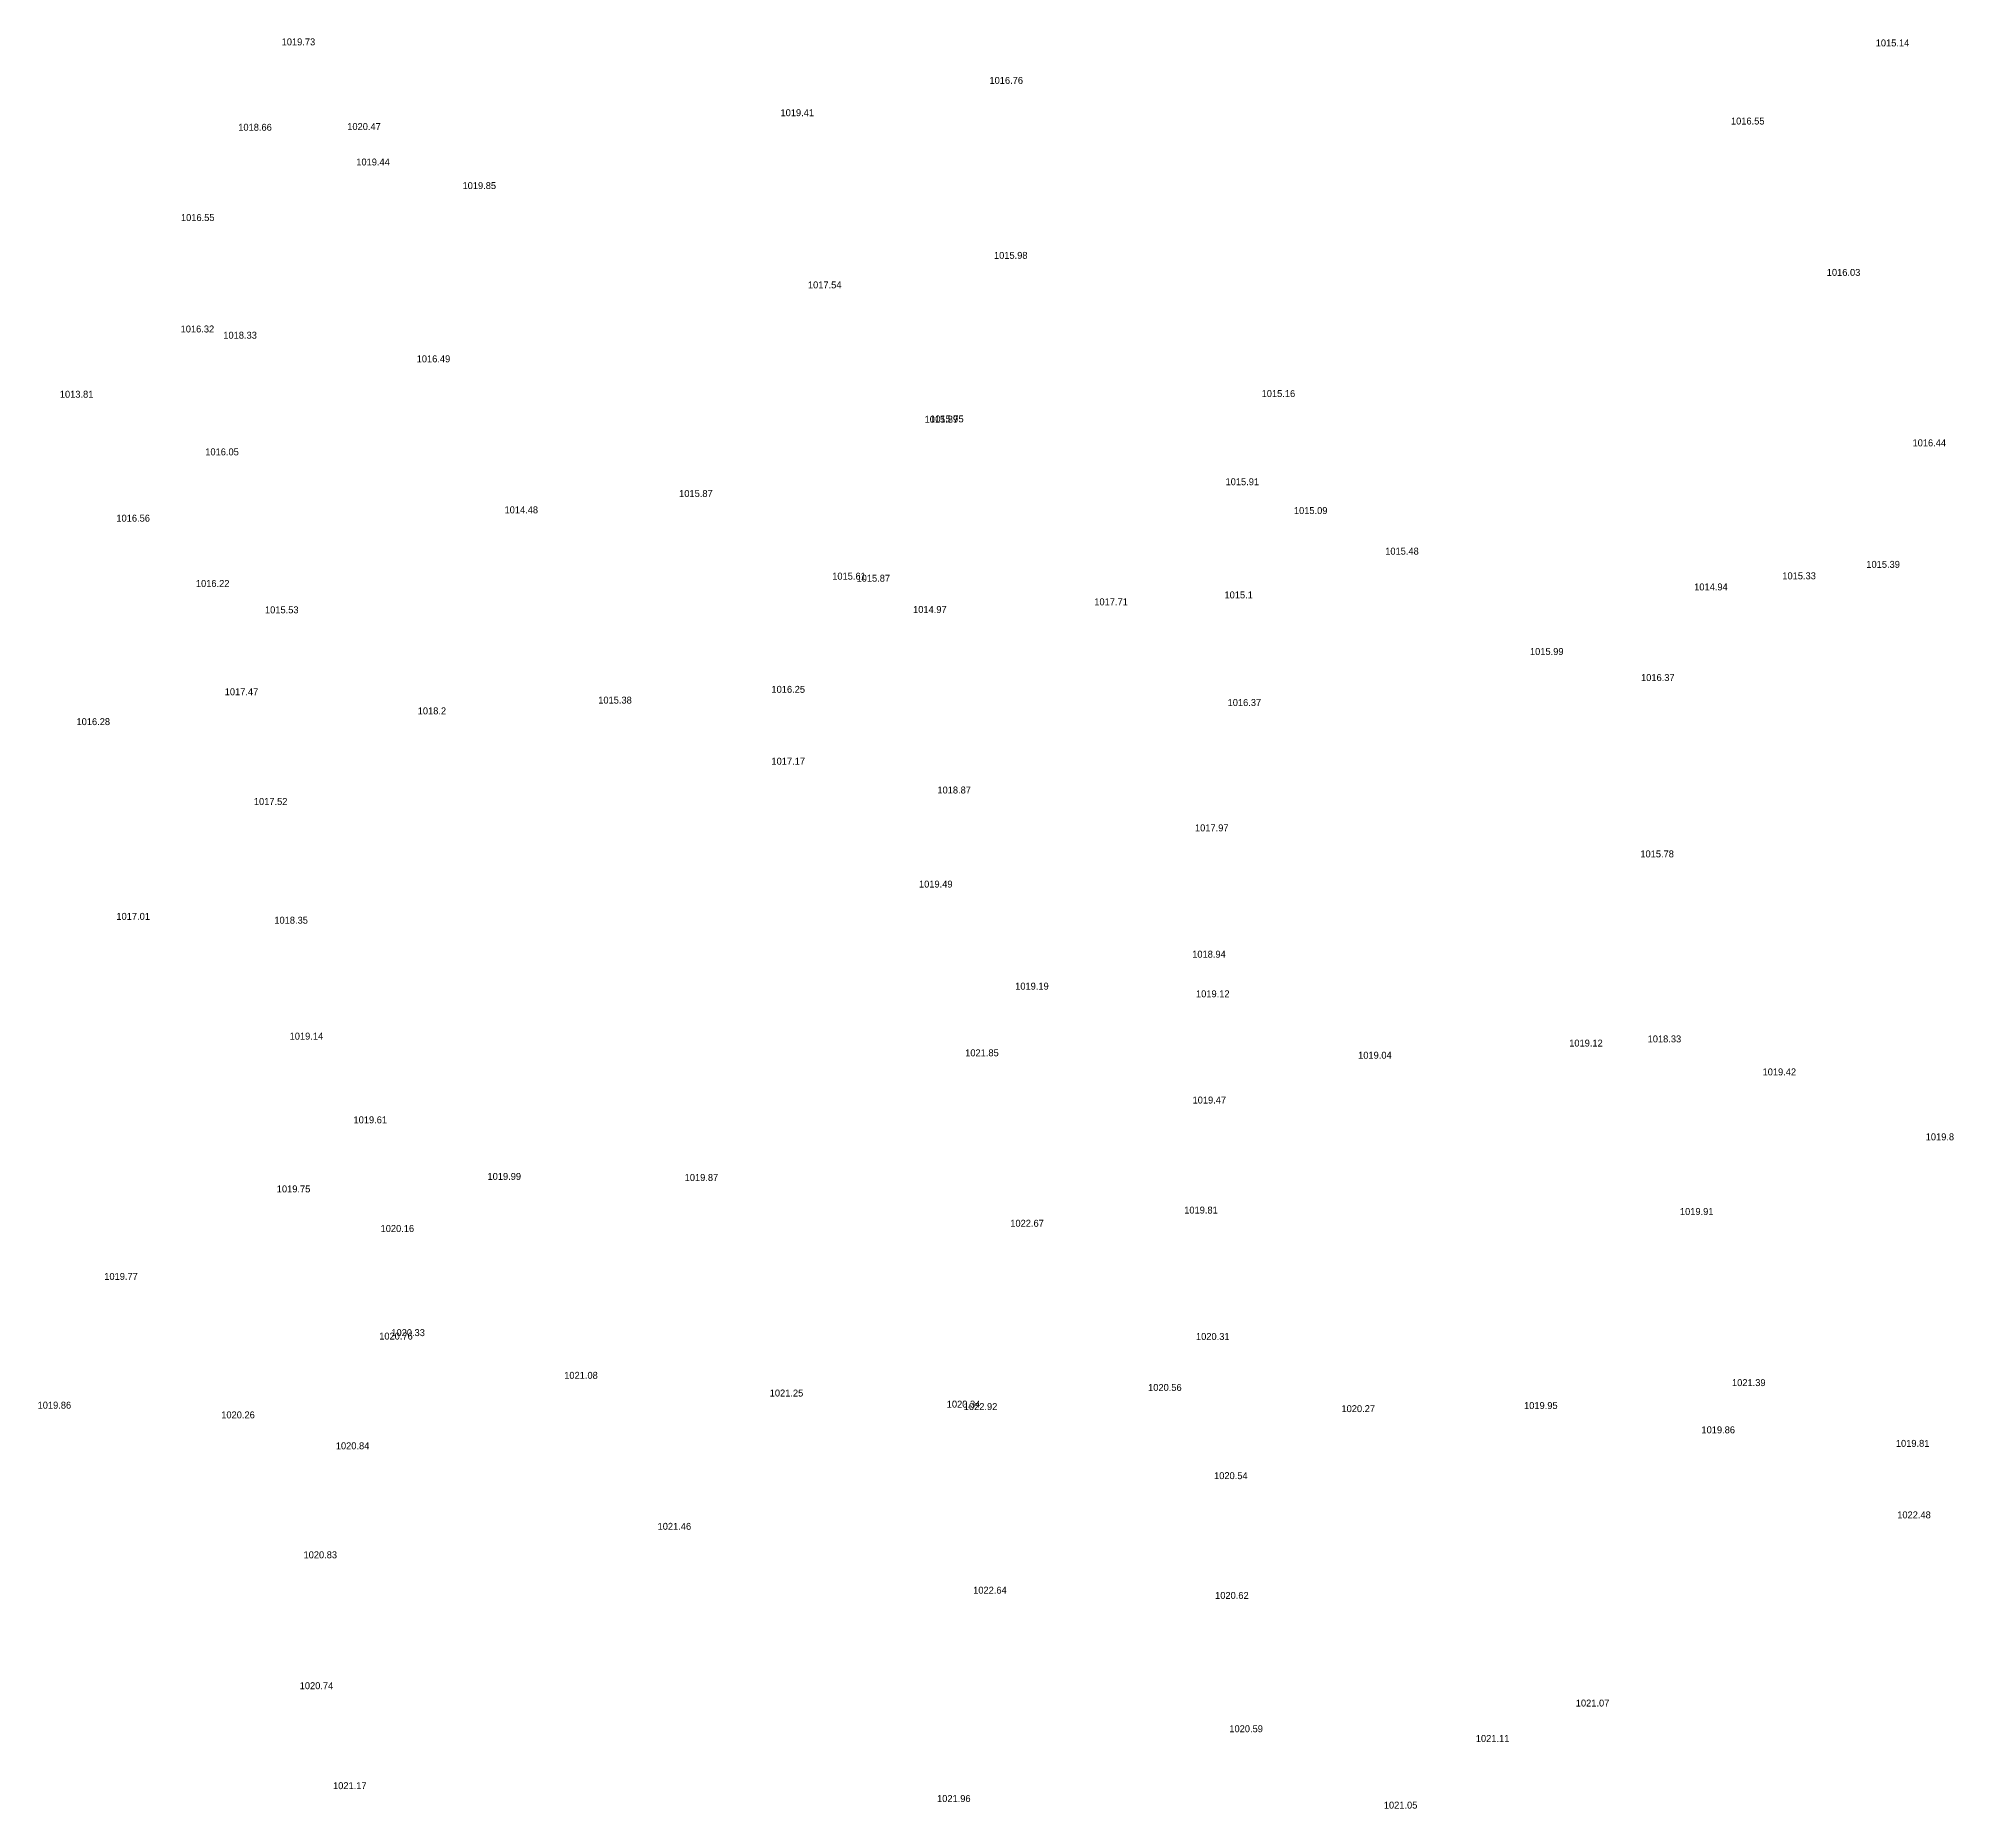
# Model space of a CAD drawing. Header units: inches. Extents: x 628884 to 629912, y 4519174 to 4520145.
# Drawn here: x 629178.6 to 629233.8, y 4519679.6 to 4519730.6 of the extents above; entities that cross this region are included whole.
import ezdxf

# ---------------------------------------------------------------- set-up
doc = ezdxf.new("R2010")
doc.units = ezdxf.units.IN
doc.header["$MEASUREMENT"] = 0

msp = doc.modelspace()

# ---------------------------------------------------------------- texts
for s, p in [('1019.73', (629185.6, 4519730.41, 1019.73)), ('1015.14', (629231.52, 4519730.38, 1015.14)), ('1016.76', (629205.99, 4519729.3, 1016.76)), ('1019.41', (629199.97, 4519728.37, 1019.41)), ('1018.66', (629184.35, 4519727.95, 1018.66)), ('1020.47', (629187.49, 4519727.97, 1020.47)), ('1016.55', (629227.35, 4519728.13, 1016.55)), ('1019.44', (629187.75, 4519726.95, 1019.44)), ('1019.85', (629190.81, 4519726.27, 1019.85)), ('1016.55', (629182.7, 4519725.35, 1016.55)), ('1015.98', (629206.12, 4519724.26, 1015.98)), ('1017.54', (629200.76, 4519723.41, 1017.54)), ('1016.03', (629230.11, 4519723.77, 1016.03)), ('1016.32', (629182.69, 4519722.14, 1016.32)), ('1018.33', (629183.92, 4519721.96, 1018.33)), ('1016.49', (629189.49, 4519721.28, 1016.49)), ('1013.81', (629179.21, 4519720.26, 1013.81)), ('1015.16', (629213.83, 4519720.28, 1015.16)), ('1015.89', (629204.12, 4519719.54, 1015.89)), ('1015.75', (629204.28, 4519719.55, 1015.75)), ('1016.44', (629232.58, 4519718.86, 1016.44)), ('1016.05', (629183.4, 4519718.6, 1016.05)), ('1015.91', (629212.79, 4519717.74, 1015.91)), ('1015.87', (629197.05, 4519717.4, 1015.87)), ('1016.56', (629180.84, 4519716.69, 1016.56)), ('1014.48', (629192.02, 4519716.93, 1014.48)), ('1015.09', (629214.76, 4519716.91, 1015.09)), ('1015.48', (629217.39, 4519715.74, 1015.48)), ('1015.61', (629201.46, 4519715.02, 1015.61)), ('1015.33', (629228.83, 4519715.03, 1015.33)), ('1015.39', (629231.25, 4519715.36, 1015.39)), ('1016.22', (629183.13, 4519714.81, 1016.22)), ('1015.87', (629202.16, 4519714.96, 1015.87)), ('1015.1', (629212.76, 4519714.48, 1015.1)), ('1014.94', (629226.29, 4519714.71, 1014.94)), ('1015.53', (629185.12, 4519714.05, 1015.53)), ('1014.97', (629203.79, 4519714.06, 1014.97)), ('1017.71', (629209.01, 4519714.28, 1017.71)), ('1015.99', (629221.56, 4519712.85, 1015.99)), ('1017.47', (629183.96, 4519711.69, 1017.47)), ('1016.25', (629199.71, 4519711.76, 1016.25)), ('1016.37', (629224.76, 4519712.1, 1016.37)), ('1018.2', (629189.52, 4519711.14, 1018.2)), ('1015.38', (629194.72, 4519711.45, 1015.38)), ('1016.37', (629212.85, 4519711.38, 1016.37)), ('1016.28', (629179.69, 4519710.83, 1016.28)), ('1017.17', (629199.71, 4519709.69, 1017.17)), ('1017.52', (629184.8, 4519708.53, 1017.52)), ('1018.87', (629204.49, 4519708.86, 1018.87)), ('1017.97', (629211.91, 4519707.77, 1017.97)), ('1015.78', (629224.74, 4519707.02, 1015.78)), ('1019.49', (629203.96, 4519706.15, 1019.49)), ('1017.01', (629180.84, 4519705.22, 1017.01)), ('1018.35', (629185.39, 4519705.11, 1018.35)), ('1018.94', (629211.83, 4519704.13, 1018.94)), ('1019.19', (629206.73, 4519703.21, 1019.19)), ('1019.12', (629211.94, 4519702.99, 1019.12)), ('1019.14', (629185.83, 4519701.77, 1019.14)), ('1021.85', (629205.29, 4519701.29, 1021.85)), ('1019.04', (629216.61, 4519701.22, 1019.04)), ('1019.12', (629222.69, 4519701.57, 1019.12)), ('1018.33', (629224.95, 4519701.69, 1018.33)), ('1019.42', (629228.26, 4519700.74, 1019.42)), ('1019.47', (629211.84, 4519699.93, 1019.47)), ('1019.61', (629187.67, 4519699.36, 1019.61)), ('1019.8', (629232.96, 4519698.87, 1019.8)), ('1019.75', (629185.46, 4519697.37, 1019.75)), ('1019.99', (629191.53, 4519697.73, 1019.99)), ('1019.87', (629197.21, 4519697.7, 1019.87)), ('1020.16', (629188.45, 4519696.23, 1020.16)), ('1022.67', (629206.59, 4519696.38, 1022.67)), ('1019.81', (629211.6, 4519696.76, 1019.81)), ('1019.91', (629225.88, 4519696.72, 1019.91)), ('1019.77', (629180.49, 4519694.85, 1019.77)), ('1020.76', (629188.41, 4519693.13, 1020.76)), ('1020.33', (629188.76, 4519693.23, 1020.33)), ('1020.31', (629211.94, 4519693.12, 1020.31)), ('1021.08', (629193.74, 4519692, 1021.08)), ('1021.25', (629199.66, 4519691.49, 1021.25)), ('1020.56', (629210.56, 4519691.65, 1020.56)), ('1021.39', (629227.38, 4519691.79, 1021.39)), ('1019.86', (629178.57, 4519691.14, 1019.86)), ('1020.26', (629183.86, 4519690.86, 1020.26)), ('1020.34', (629204.76, 4519691.17, 1020.34)), ('1022.92', (629205.25, 4519691.1, 1022.92)), ('1020.27', (629216.13, 4519691.04, 1020.27)), ('1019.95', (629221.39, 4519691.13, 1019.95)), ('1019.86', (629226.5, 4519690.43, 1019.86)), ('1020.84', (629187.16, 4519689.97, 1020.84)), ('1019.81', (629232.1, 4519690.04, 1019.81)), ('1020.54', (629212.46, 4519689.11, 1020.54)), ('1022.48', (629232.14, 4519687.98, 1022.48)), ('1021.46', (629196.43, 4519687.65, 1021.46)), ('1020.83', (629186.23, 4519686.83, 1020.83)), ('1022.64', (629205.52, 4519685.81, 1022.64)), ('1020.62', (629212.49, 4519685.66, 1020.62)), ('1020.74', (629186.12, 4519683.06, 1020.74)), ('1021.07', (629222.88, 4519682.56, 1021.07)), ('1020.59', (629212.9, 4519681.82, 1020.59)), ('1021.11', (629220, 4519681.54, 1021.11)), ('1021.17', (629187.08, 4519680.18, 1021.17)), ('1021.96', (629204.48, 4519679.81, 1021.96)), ('1021.05', (629217.35, 4519679.62, 1021.05))]:
    msp.add_text(s, height=0.2).set_placement(p)

doc.saveas('drawing.dxf')
